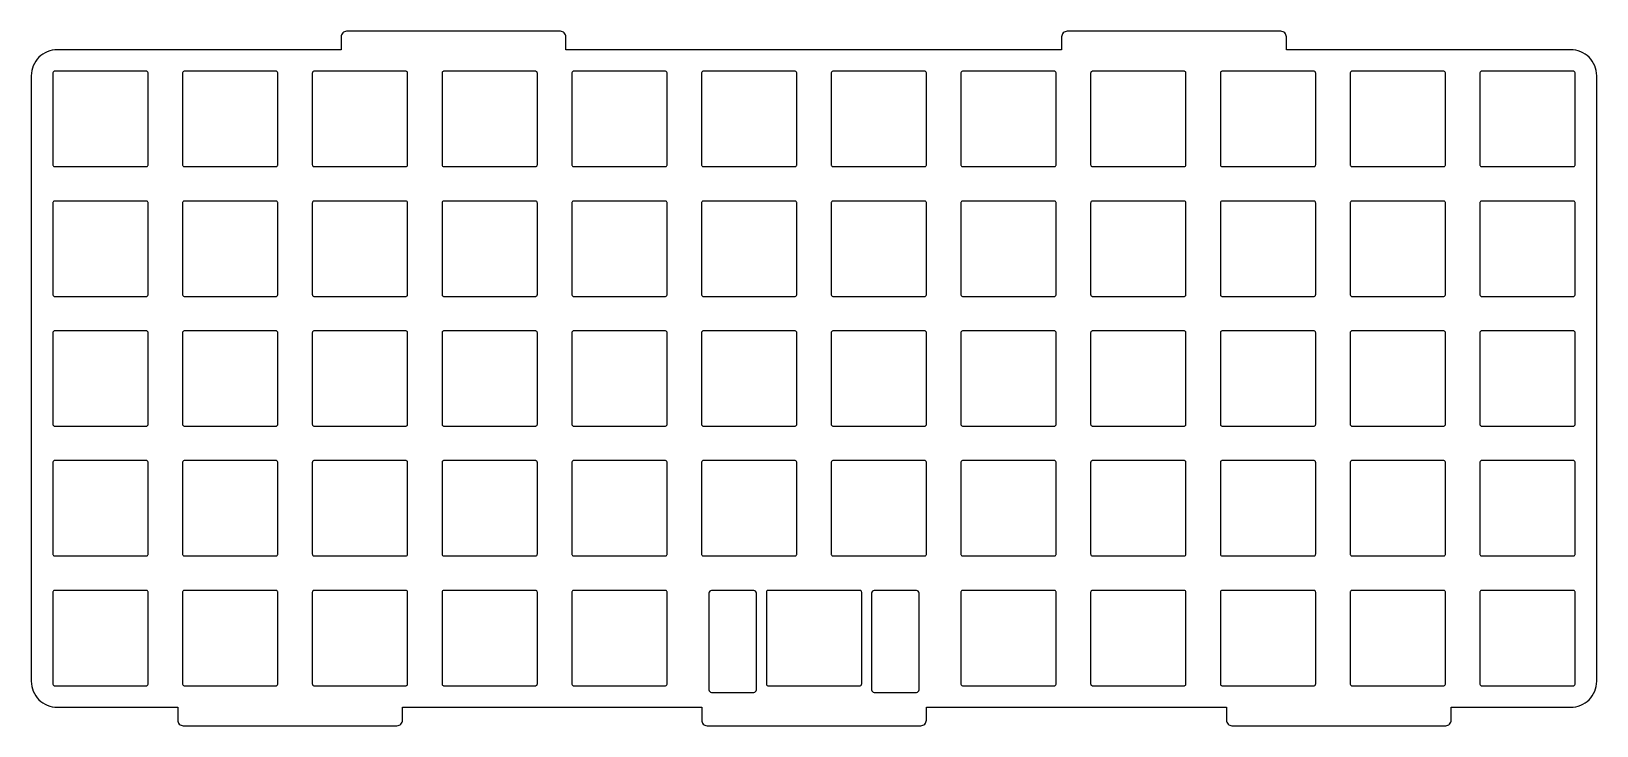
# Model space of a CAD drawing. Header units: millimetres. Extents: x 0 to 230, y -3 to 99.
import ezdxf

# ---------------------------------------------------------------- set-up
doc = ezdxf.new("R2010")
doc.units = ezdxf.units.MM

msp = doc.modelspace()

# ---------------------------------------------------------------- linework, layer by layer
at = {"layer": 'CUTOUTS'}
for p, q in [((3.17, 93.14), (3.16, 93.06)), ((3.16, 93.06), (3.16, 79.66)), ((3.2, 93.21), (3.17, 93.14)), ((3.25, 93.27), (3.2, 93.21)), ((3.31, 93.32), (3.25, 93.27)), ((3.38, 93.35), (3.31, 93.32)), ((3.46, 93.36), (3.38, 93.35)), ((16.86, 93.36), (3.46, 93.36)), ((16.94, 93.35), (16.86, 93.36)), ((17.01, 93.32), (16.94, 93.35)), ((17.07, 93.27), (17.01, 93.32)), ((17.12, 93.21), (17.07, 93.27)), ((17.15, 93.14), (17.12, 93.21)), ((17.16, 93.06), (17.15, 93.14)), ((17.16, 79.66), (17.16, 93.06)), ((22.22, 93.14), (22.21, 93.06)), ((22.21, 93.06), (22.21, 79.66)), ((22.25, 93.21), (22.22, 93.14)), ((22.3, 93.27), (22.25, 93.21)), ((22.36, 93.32), (22.3, 93.27)), ((22.43, 93.35), (22.36, 93.32)), ((22.51, 93.36), (22.43, 93.35)), ((35.91, 93.36), (22.51, 93.36)), ((35.99, 93.35), (35.91, 93.36)), ((36.06, 93.32), (35.99, 93.35)), ((36.12, 93.27), (36.06, 93.32)), ((36.17, 93.21), (36.12, 93.27)), ((36.2, 93.14), (36.17, 93.21)), ((36.21, 93.06), (36.2, 93.14)), ((36.21, 79.66), (36.21, 93.06)), ((41.27, 93.14), (41.26, 93.06)), ((41.26, 93.06), (41.26, 79.66)), ((41.3, 93.21), (41.27, 93.14)), ((41.35, 93.27), (41.3, 93.21)), ((41.41, 93.32), (41.35, 93.27)), ((41.48, 93.35), (41.41, 93.32)), ((41.56, 93.36), (41.48, 93.35)), ((54.96, 93.36), (41.56, 93.36)), ((55.04, 93.35), (54.96, 93.36)), ((55.11, 93.32), (55.04, 93.35)), ((55.17, 93.27), (55.11, 93.32)), ((55.22, 93.21), (55.17, 93.27)), ((55.25, 93.14), (55.22, 93.21)), ((55.26, 93.06), (55.25, 93.14)), ((55.26, 79.66), (55.26, 93.06)), ((60.32, 93.14), (60.31, 93.06)), ((60.31, 93.06), (60.31, 79.66)), ((60.35, 93.21), (60.32, 93.14)), ((60.4, 93.27), (60.35, 93.21)), ((60.46, 93.32), (60.4, 93.27)), ((60.53, 93.35), (60.46, 93.32)), ((60.61, 93.36), (60.53, 93.35)), ((74.01, 93.36), (60.61, 93.36)), ((74.09, 93.35), (74.01, 93.36)), ((74.16, 93.32), (74.09, 93.35)), ((74.22, 93.27), (74.16, 93.32)), ((74.27, 93.21), (74.22, 93.27)), ((74.3, 93.14), (74.27, 93.21)), ((74.31, 93.06), (74.3, 93.14)), ((74.31, 79.66), (74.31, 93.06)), ((79.37, 93.14), (79.36, 93.06)), ((79.36, 93.06), (79.36, 79.66)), ((79.4, 93.21), (79.37, 93.14)), ((79.45, 93.27), (79.4, 93.21)), ((79.51, 93.32), (79.45, 93.27)), ((79.58, 93.35), (79.51, 93.32)), ((79.66, 93.36), (79.58, 93.35)), ((93.06, 93.36), (79.66, 93.36)), ((93.14, 93.35), (93.06, 93.36)), ((93.21, 93.32), (93.14, 93.35)), ((93.27, 93.27), (93.21, 93.32)), ((93.32, 93.21), (93.27, 93.27)), ((93.35, 93.14), (93.32, 93.21)), ((93.36, 93.06), (93.35, 93.14)), ((93.36, 79.66), (93.36, 93.06)), ((98.42, 93.14), (98.41, 93.06)), ((98.41, 93.06), (98.41, 79.66)), ((98.45, 93.21), (98.42, 93.14)), ((98.5, 93.27), (98.45, 93.21)), ((98.56, 93.32), (98.5, 93.27)), ((98.63, 93.35), (98.56, 93.32)), ((98.71, 93.36), (98.63, 93.35)), ((112.11, 93.36), (98.71, 93.36)), ((112.19, 93.35), (112.11, 93.36)), ((112.26, 93.32), (112.19, 93.35)), ((112.32, 93.27), (112.26, 93.32)), ((112.37, 93.21), (112.32, 93.27)), ((112.4, 93.14), (112.37, 93.21)), ((112.41, 93.06), (112.4, 93.14)), ((112.41, 79.66), (112.41, 93.06)), ((117.47, 93.14), (117.46, 93.06)), ((117.46, 93.06), (117.46, 79.66)), ((117.5, 93.21), (117.47, 93.14)), ((117.55, 93.27), (117.5, 93.21)), ((117.61, 93.32), (117.55, 93.27)), ((117.68, 93.35), (117.61, 93.32)), ((117.76, 93.36), (117.68, 93.35)), ((131.16, 93.36), (117.76, 93.36)), ((131.24, 93.35), (131.16, 93.36)), ((131.31, 93.32), (131.24, 93.35)), ((131.37, 93.27), (131.31, 93.32)), ((131.42, 93.21), (131.37, 93.27)), ((131.45, 93.14), (131.42, 93.21)), ((131.46, 93.06), (131.45, 93.14)), ((131.46, 79.66), (131.46, 93.06)), ((136.52, 93.14), (136.51, 93.06)), ((136.51, 93.06), (136.51, 79.66)), ((136.55, 93.21), (136.52, 93.14)), ((136.6, 93.27), (136.55, 93.21)), ((136.66, 93.32), (136.6, 93.27)), ((136.73, 93.35), (136.66, 93.32)), ((136.81, 93.36), (136.73, 93.35)), ((150.21, 93.36), (136.81, 93.36)), ((150.29, 93.35), (150.21, 93.36)), ((150.36, 93.32), (150.29, 93.35)), ((150.42, 93.27), (150.36, 93.32)), ((150.47, 93.21), (150.42, 93.27)), ((150.5, 93.14), (150.47, 93.21)), ((150.51, 93.06), (150.5, 93.14)), ((150.51, 79.66), (150.51, 93.06)), ((155.57, 93.14), (155.56, 93.06)), ((155.56, 93.06), (155.56, 79.66)), ((155.6, 93.21), (155.57, 93.14)), ((155.65, 93.27), (155.6, 93.21)), ((155.71, 93.32), (155.65, 93.27)), ((155.78, 93.35), (155.71, 93.32)), ((155.86, 93.36), (155.78, 93.35)), ((169.26, 93.36), (155.86, 93.36)), ((169.34, 93.35), (169.26, 93.36)), ((169.41, 93.32), (169.34, 93.35)), ((169.47, 93.27), (169.41, 93.32)), ((169.52, 93.21), (169.47, 93.27)), ((169.55, 93.14), (169.52, 93.21)), ((169.56, 93.06), (169.55, 93.14)), ((169.56, 79.66), (169.56, 93.06)), ((174.62, 93.14), (174.61, 93.06)), ((174.61, 93.06), (174.61, 79.66)), ((174.65, 93.21), (174.62, 93.14)), ((174.7, 93.27), (174.65, 93.21)), ((174.76, 93.32), (174.7, 93.27)), ((174.83, 93.35), (174.76, 93.32)), ((174.91, 93.36), (174.83, 93.35)), ((188.31, 93.36), (174.91, 93.36)), ((188.39, 93.35), (188.31, 93.36)), ((188.46, 93.32), (188.39, 93.35)), ((188.52, 93.27), (188.46, 93.32)), ((188.57, 93.21), (188.52, 93.27)), ((188.6, 93.14), (188.57, 93.21)), ((188.61, 93.06), (188.6, 93.14)), ((188.61, 79.66), (188.61, 93.06)), ((193.67, 93.14), (193.66, 93.06)), ((193.66, 93.06), (193.66, 79.66)), ((193.7, 93.21), (193.67, 93.14)), ((193.75, 93.27), (193.7, 93.21)), ((193.81, 93.32), (193.75, 93.27)), ((193.88, 93.35), (193.81, 93.32)), ((193.96, 93.36), (193.88, 93.35)), ((207.36, 93.36), (193.96, 93.36)), ((207.44, 93.35), (207.36, 93.36)), ((207.51, 93.32), (207.44, 93.35)), ((207.57, 93.27), (207.51, 93.32)), ((207.62, 93.21), (207.57, 93.27)), ((207.65, 93.14), (207.62, 93.21)), ((207.66, 93.06), (207.65, 93.14)), ((207.66, 79.66), (207.66, 93.06)), ((212.72, 93.14), (212.71, 93.06)), ((212.71, 93.06), (212.71, 79.66)), ((212.75, 93.21), (212.72, 93.14)), ((212.8, 93.27), (212.75, 93.21)), ((212.86, 93.32), (212.8, 93.27)), ((212.93, 93.35), (212.86, 93.32)), ((213.01, 93.36), (212.93, 93.35)), ((226.41, 93.36), (213.01, 93.36)), ((226.49, 93.35), (226.41, 93.36)), ((226.56, 93.32), (226.49, 93.35)), ((226.62, 93.27), (226.56, 93.32)), ((226.67, 93.21), (226.62, 93.27)), ((226.7, 93.14), (226.67, 93.21)), ((226.71, 93.06), (226.7, 93.14)), ((226.71, 79.66), (226.71, 93.06)), ((3.16, 79.66), (3.17, 79.58)), ((3.17, 79.58), (3.2, 79.51)), ((3.2, 79.51), (3.25, 79.45)), ((3.25, 79.45), (3.31, 79.4)), ((3.31, 79.4), (3.38, 79.37)), ((3.38, 79.37), (3.46, 79.36)), ((3.46, 79.36), (16.86, 79.36)), ((16.86, 79.36), (16.94, 79.37)), ((16.94, 79.37), (17.01, 79.4)), ((17.01, 79.4), (17.07, 79.45)), ((17.07, 79.45), (17.12, 79.51)), ((17.12, 79.51), (17.15, 79.58)), ((17.15, 79.58), (17.16, 79.66)), ((22.21, 79.66), (22.22, 79.58)), ((22.22, 79.58), (22.25, 79.51)), ((22.25, 79.51), (22.3, 79.45)), ((22.3, 79.45), (22.36, 79.4)), ((22.36, 79.4), (22.43, 79.37)), ((22.43, 79.37), (22.51, 79.36)), ((22.51, 79.36), (35.91, 79.36)), ((35.91, 79.36), (35.99, 79.37)), ((35.99, 79.37), (36.06, 79.4)), ((36.06, 79.4), (36.12, 79.45)), ((36.12, 79.45), (36.17, 79.51)), ((36.17, 79.51), (36.2, 79.58)), ((36.2, 79.58), (36.21, 79.66)), ((41.26, 79.66), (41.27, 79.58)), ((41.27, 79.58), (41.3, 79.51)), ((41.3, 79.51), (41.35, 79.45)), ((41.35, 79.45), (41.41, 79.4)), ((41.41, 79.4), (41.48, 79.37)), ((41.48, 79.37), (41.56, 79.36)), ((41.56, 79.36), (54.96, 79.36)), ((54.96, 79.36), (55.04, 79.37)), ((55.04, 79.37), (55.11, 79.4)), ((55.11, 79.4), (55.17, 79.45)), ((55.17, 79.45), (55.22, 79.51)), ((55.22, 79.51), (55.25, 79.58)), ((55.25, 79.58), (55.26, 79.66)), ((60.31, 79.66), (60.32, 79.58)), ((60.32, 79.58), (60.35, 79.51)), ((60.35, 79.51), (60.4, 79.45)), ((60.4, 79.45), (60.46, 79.4)), ((60.46, 79.4), (60.53, 79.37)), ((60.53, 79.37), (60.61, 79.36)), ((60.61, 79.36), (74.01, 79.36)), ((74.01, 79.36), (74.09, 79.37)), ((74.09, 79.37), (74.16, 79.4)), ((74.16, 79.4), (74.22, 79.45)), ((74.22, 79.45), (74.27, 79.51)), ((74.27, 79.51), (74.3, 79.58)), ((74.3, 79.58), (74.31, 79.66)), ((79.36, 79.66), (79.37, 79.58)), ((79.37, 79.58), (79.4, 79.51)), ((79.4, 79.51), (79.45, 79.45)), ((79.45, 79.45), (79.51, 79.4)), ((79.51, 79.4), (79.58, 79.37)), ((79.58, 79.37), (79.66, 79.36)), ((79.66, 79.36), (93.06, 79.36)), ((93.06, 79.36), (93.14, 79.37)), ((93.14, 79.37), (93.21, 79.4)), ((93.21, 79.4), (93.27, 79.45)), ((93.27, 79.45), (93.32, 79.51)), ((93.32, 79.51), (93.35, 79.58)), ((93.35, 79.58), (93.36, 79.66)), ((98.41, 79.66), (98.42, 79.58)), ((98.42, 79.58), (98.45, 79.51)), ((98.45, 79.51), (98.5, 79.45)), ((98.5, 79.45), (98.56, 79.4)), ((98.56, 79.4), (98.63, 79.37)), ((98.63, 79.37), (98.71, 79.36)), ((98.71, 79.36), (112.11, 79.36)), ((112.11, 79.36), (112.19, 79.37)), ((112.19, 79.37), (112.26, 79.4)), ((112.26, 79.4), (112.32, 79.45)), ((112.32, 79.45), (112.37, 79.51)), ((112.37, 79.51), (112.4, 79.58)), ((112.4, 79.58), (112.41, 79.66)), ((117.46, 79.66), (117.47, 79.58)), ((117.47, 79.58), (117.5, 79.51)), ((117.5, 79.51), (117.55, 79.45)), ((117.55, 79.45), (117.61, 79.4)), ((117.61, 79.4), (117.68, 79.37)), ((117.68, 79.37), (117.76, 79.36)), ((117.76, 79.36), (131.16, 79.36)), ((131.16, 79.36), (131.24, 79.37)), ((131.24, 79.37), (131.31, 79.4)), ((131.31, 79.4), (131.37, 79.45)), ((131.37, 79.45), (131.42, 79.51)), ((131.42, 79.51), (131.45, 79.58)), ((131.45, 79.58), (131.46, 79.66)), ((136.51, 79.66), (136.52, 79.58)), ((136.52, 79.58), (136.55, 79.51)), ((136.55, 79.51), (136.6, 79.45)), ((136.6, 79.45), (136.66, 79.4)), ((136.66, 79.4), (136.73, 79.37)), ((136.73, 79.37), (136.81, 79.36)), ((136.81, 79.36), (150.21, 79.36)), ((150.21, 79.36), (150.29, 79.37)), ((150.29, 79.37), (150.36, 79.4)), ((150.36, 79.4), (150.42, 79.45)), ((150.42, 79.45), (150.47, 79.51)), ((150.47, 79.51), (150.5, 79.58)), ((150.5, 79.58), (150.51, 79.66)), ((155.56, 79.66), (155.57, 79.58)), ((155.57, 79.58), (155.6, 79.51)), ((155.6, 79.51), (155.65, 79.45)), ((155.65, 79.45), (155.71, 79.4)), ((155.71, 79.4), (155.78, 79.37)), ((155.78, 79.37), (155.86, 79.36)), ((155.86, 79.36), (169.26, 79.36)), ((169.26, 79.36), (169.34, 79.37)), ((169.34, 79.37), (169.41, 79.4)), ((169.41, 79.4), (169.47, 79.45)), ((169.47, 79.45), (169.52, 79.51)), ((169.52, 79.51), (169.55, 79.58)), ((169.55, 79.58), (169.56, 79.66)), ((174.61, 79.66), (174.62, 79.58)), ((174.62, 79.58), (174.65, 79.51)), ((174.65, 79.51), (174.7, 79.45)), ((174.7, 79.45), (174.76, 79.4)), ((174.76, 79.4), (174.83, 79.37)), ((174.83, 79.37), (174.91, 79.36)), ((174.91, 79.36), (188.31, 79.36)), ((188.31, 79.36), (188.39, 79.37)), ((188.39, 79.37), (188.46, 79.4)), ((188.46, 79.4), (188.52, 79.45)), ((188.52, 79.45), (188.57, 79.51)), ((188.57, 79.51), (188.6, 79.58)), ((188.6, 79.58), (188.61, 79.66)), ((193.66, 79.66), (193.67, 79.58)), ((193.67, 79.58), (193.7, 79.51)), ((193.7, 79.51), (193.75, 79.45)), ((193.75, 79.45), (193.81, 79.4)), ((193.81, 79.4), (193.88, 79.37)), ((193.88, 79.37), (193.96, 79.36)), ((193.96, 79.36), (207.36, 79.36)), ((207.36, 79.36), (207.44, 79.37)), ((207.44, 79.37), (207.51, 79.4)), ((207.51, 79.4), (207.57, 79.45)), ((207.57, 79.45), (207.62, 79.51)), ((207.62, 79.51), (207.65, 79.58)), ((207.65, 79.58), (207.66, 79.66)), ((212.71, 79.66), (212.72, 79.58)), ((212.72, 79.58), (212.75, 79.51)), ((212.75, 79.51), (212.8, 79.45)), ((212.8, 79.45), (212.86, 79.4)), ((212.86, 79.4), (212.93, 79.37)), ((212.93, 79.37), (213.01, 79.36)), ((213.01, 79.36), (226.41, 79.36)), ((226.41, 79.36), (226.49, 79.37)), ((226.49, 79.37), (226.56, 79.4)), ((226.56, 79.4), (226.62, 79.45)), ((226.62, 79.45), (226.67, 79.51)), ((226.67, 79.51), (226.7, 79.58)), ((226.7, 79.58), (226.71, 79.66)), ((3.17, 74.09), (3.16, 74.01)), ((3.16, 74.01), (3.16, 60.61)), ((3.2, 74.16), (3.17, 74.09)), ((3.25, 74.22), (3.2, 74.16)), ((3.31, 74.27), (3.25, 74.22)), ((3.38, 74.3), (3.31, 74.27)), ((3.46, 74.31), (3.38, 74.3)), ((16.86, 74.31), (3.46, 74.31)), ((16.94, 74.3), (16.86, 74.31)), ((17.01, 74.27), (16.94, 74.3)), ((17.07, 74.22), (17.01, 74.27)), ((17.12, 74.16), (17.07, 74.22)), ((17.15, 74.09), (17.12, 74.16)), ((17.16, 74.01), (17.15, 74.09)), ((17.16, 60.61), (17.16, 74.01)), ((22.22, 74.09), (22.21, 74.01)), ((22.21, 74.01), (22.21, 60.61)), ((22.25, 74.16), (22.22, 74.09)), ((22.3, 74.22), (22.25, 74.16)), ((22.36, 74.27), (22.3, 74.22)), ((22.43, 74.3), (22.36, 74.27)), ((22.51, 74.31), (22.43, 74.3)), ((35.91, 74.31), (22.51, 74.31)), ((35.99, 74.3), (35.91, 74.31)), ((36.06, 74.27), (35.99, 74.3)), ((36.12, 74.22), (36.06, 74.27)), ((36.17, 74.16), (36.12, 74.22)), ((36.2, 74.09), (36.17, 74.16)), ((36.21, 74.01), (36.2, 74.09)), ((36.21, 60.61), (36.21, 74.01)), ((41.27, 74.09), (41.26, 74.01)), ((41.26, 74.01), (41.26, 60.61)), ((41.3, 74.16), (41.27, 74.09)), ((41.35, 74.22), (41.3, 74.16)), ((41.41, 74.27), (41.35, 74.22)), ((41.48, 74.3), (41.41, 74.27)), ((41.56, 74.31), (41.48, 74.3)), ((54.96, 74.31), (41.56, 74.31)), ((55.04, 74.3), (54.96, 74.31)), ((55.11, 74.27), (55.04, 74.3)), ((55.17, 74.22), (55.11, 74.27)), ((55.22, 74.16), (55.17, 74.22)), ((55.25, 74.09), (55.22, 74.16)), ((55.26, 74.01), (55.25, 74.09)), ((55.26, 60.61), (55.26, 74.01)), ((60.32, 74.09), (60.31, 74.01)), ((60.31, 74.01), (60.31, 60.61)), ((60.35, 74.16), (60.32, 74.09)), ((60.4, 74.22), (60.35, 74.16)), ((60.46, 74.27), (60.4, 74.22)), ((60.53, 74.3), (60.46, 74.27)), ((60.61, 74.31), (60.53, 74.3)), ((74.01, 74.31), (60.61, 74.31)), ((74.09, 74.3), (74.01, 74.31)), ((74.16, 74.27), (74.09, 74.3)), ((74.22, 74.22), (74.16, 74.27)), ((74.27, 74.16), (74.22, 74.22)), ((74.3, 74.09), (74.27, 74.16)), ((74.31, 74.01), (74.3, 74.09)), ((74.31, 60.61), (74.31, 74.01)), ((79.37, 74.09), (79.36, 74.01)), ((79.36, 74.01), (79.36, 60.61)), ((79.4, 74.16), (79.37, 74.09)), ((79.45, 74.22), (79.4, 74.16)), ((79.51, 74.27), (79.45, 74.22)), ((79.58, 74.3), (79.51, 74.27)), ((79.66, 74.31), (79.58, 74.3)), ((93.06, 74.31), (79.66, 74.31)), ((93.14, 74.3), (93.06, 74.31)), ((93.21, 74.27), (93.14, 74.3)), ((93.27, 74.22), (93.21, 74.27)), ((93.32, 74.16), (93.27, 74.22)), ((93.35, 74.09), (93.32, 74.16)), ((93.36, 74.01), (93.35, 74.09)), ((93.36, 60.61), (93.36, 74.01)), ((98.42, 74.09), (98.41, 74.01)), ((98.41, 74.01), (98.41, 60.61)), ((98.45, 74.16), (98.42, 74.09)), ((98.5, 74.22), (98.45, 74.16)), ((98.56, 74.27), (98.5, 74.22)), ((98.63, 74.3), (98.56, 74.27)), ((98.71, 74.31), (98.63, 74.3)), ((112.11, 74.31), (98.71, 74.31)), ((112.19, 74.3), (112.11, 74.31)), ((112.26, 74.27), (112.19, 74.3)), ((112.32, 74.22), (112.26, 74.27)), ((112.37, 74.16), (112.32, 74.22)), ((112.4, 74.09), (112.37, 74.16)), ((112.41, 74.01), (112.4, 74.09)), ((112.41, 60.61), (112.41, 74.01)), ((117.47, 74.09), (117.46, 74.01)), ((117.46, 74.01), (117.46, 60.61)), ((117.5, 74.16), (117.47, 74.09)), ((117.55, 74.22), (117.5, 74.16)), ((117.61, 74.27), (117.55, 74.22)), ((117.68, 74.3), (117.61, 74.27)), ((117.76, 74.31), (117.68, 74.3)), ((131.16, 74.31), (117.76, 74.31)), ((131.24, 74.3), (131.16, 74.31)), ((131.31, 74.27), (131.24, 74.3)), ((131.37, 74.22), (131.31, 74.27)), ((131.42, 74.16), (131.37, 74.22)), ((131.45, 74.09), (131.42, 74.16)), ((131.46, 74.01), (131.45, 74.09)), ((131.46, 60.61), (131.46, 74.01)), ((136.52, 74.09), (136.51, 74.01)), ((136.51, 74.01), (136.51, 60.61)), ((136.55, 74.16), (136.52, 74.09)), ((136.6, 74.22), (136.55, 74.16)), ((136.66, 74.27), (136.6, 74.22)), ((136.73, 74.3), (136.66, 74.27)), ((136.81, 74.31), (136.73, 74.3)), ((150.21, 74.31), (136.81, 74.31)), ((150.29, 74.3), (150.21, 74.31)), ((150.36, 74.27), (150.29, 74.3)), ((150.42, 74.22), (150.36, 74.27)), ((150.47, 74.16), (150.42, 74.22)), ((150.5, 74.09), (150.47, 74.16)), ((150.51, 74.01), (150.5, 74.09)), ((150.51, 60.61), (150.51, 74.01)), ((155.57, 74.09), (155.56, 74.01)), ((155.56, 74.01), (155.56, 60.61)), ((155.6, 74.16), (155.57, 74.09)), ((155.65, 74.22), (155.6, 74.16)), ((155.71, 74.27), (155.65, 74.22)), ((155.78, 74.3), (155.71, 74.27)), ((155.86, 74.31), (155.78, 74.3)), ((169.26, 74.31), (155.86, 74.31)), ((169.34, 74.3), (169.26, 74.31)), ((169.41, 74.27), (169.34, 74.3)), ((169.47, 74.22), (169.41, 74.27)), ((169.52, 74.16), (169.47, 74.22)), ((169.55, 74.09), (169.52, 74.16)), ((169.56, 74.01), (169.55, 74.09)), ((169.56, 60.61), (169.56, 74.01)), ((174.62, 74.09), (174.61, 74.01)), ((174.61, 74.01), (174.61, 60.61)), ((174.65, 74.16), (174.62, 74.09)), ((174.7, 74.22), (174.65, 74.16)), ((174.76, 74.27), (174.7, 74.22)), ((174.83, 74.3), (174.76, 74.27)), ((174.91, 74.31), (174.83, 74.3)), ((188.31, 74.31), (174.91, 74.31)), ((188.39, 74.3), (188.31, 74.31)), ((188.46, 74.27), (188.39, 74.3)), ((188.52, 74.22), (188.46, 74.27)), ((188.57, 74.16), (188.52, 74.22)), ((188.6, 74.09), (188.57, 74.16)), ((188.61, 74.01), (188.6, 74.09)), ((188.61, 60.61), (188.61, 74.01)), ((193.67, 74.09), (193.66, 74.01)), ((193.66, 74.01), (193.66, 60.61)), ((193.7, 74.16), (193.67, 74.09)), ((193.75, 74.22), (193.7, 74.16)), ((193.81, 74.27), (193.75, 74.22)), ((193.88, 74.3), (193.81, 74.27)), ((193.96, 74.31), (193.88, 74.3)), ((207.36, 74.31), (193.96, 74.31)), ((207.44, 74.3), (207.36, 74.31)), ((207.51, 74.27), (207.44, 74.3)), ((207.57, 74.22), (207.51, 74.27)), ((207.62, 74.16), (207.57, 74.22)), ((207.65, 74.09), (207.62, 74.16)), ((207.66, 74.01), (207.65, 74.09)), ((207.66, 60.61), (207.66, 74.01)), ((212.72, 74.09), (212.71, 74.01)), ((212.71, 74.01), (212.71, 60.61)), ((212.75, 74.16), (212.72, 74.09)), ((212.8, 74.22), (212.75, 74.16)), ((212.86, 74.27), (212.8, 74.22)), ((212.93, 74.3), (212.86, 74.27)), ((213.01, 74.31), (212.93, 74.3)), ((226.41, 74.31), (213.01, 74.31)), ((226.49, 74.3), (226.41, 74.31)), ((226.56, 74.27), (226.49, 74.3)), ((226.62, 74.22), (226.56, 74.27)), ((226.67, 74.16), (226.62, 74.22)), ((226.7, 74.09), (226.67, 74.16)), ((226.71, 74.01), (226.7, 74.09)), ((226.71, 60.61), (226.71, 74.01)), ((3.16, 60.61), (3.17, 60.53)), ((3.17, 60.53), (3.2, 60.46)), ((3.2, 60.46), (3.25, 60.4)), ((3.25, 60.4), (3.31, 60.35)), ((3.31, 60.35), (3.38, 60.32)), ((3.38, 60.32), (3.46, 60.31)), ((3.46, 60.31), (16.86, 60.31)), ((16.86, 60.31), (16.94, 60.32)), ((16.94, 60.32), (17.01, 60.35)), ((17.01, 60.35), (17.07, 60.4)), ((17.07, 60.4), (17.12, 60.46)), ((17.12, 60.46), (17.15, 60.53)), ((17.15, 60.53), (17.16, 60.61)), ((22.21, 60.61), (22.22, 60.53)), ((22.22, 60.53), (22.25, 60.46)), ((22.25, 60.46), (22.3, 60.4)), ((22.3, 60.4), (22.36, 60.35)), ((22.36, 60.35), (22.43, 60.32)), ((22.43, 60.32), (22.51, 60.31)), ((22.51, 60.31), (35.91, 60.31)), ((35.91, 60.31), (35.99, 60.32)), ((35.99, 60.32), (36.06, 60.35)), ((36.06, 60.35), (36.12, 60.4)), ((36.12, 60.4), (36.17, 60.46)), ((36.17, 60.46), (36.2, 60.53)), ((36.2, 60.53), (36.21, 60.61)), ((41.26, 60.61), (41.27, 60.53)), ((41.27, 60.53), (41.3, 60.46)), ((41.3, 60.46), (41.35, 60.4)), ((41.35, 60.4), (41.41, 60.35)), ((41.41, 60.35), (41.48, 60.32)), ((41.48, 60.32), (41.56, 60.31)), ((41.56, 60.31), (54.96, 60.31)), ((54.96, 60.31), (55.04, 60.32)), ((55.04, 60.32), (55.11, 60.35)), ((55.11, 60.35), (55.17, 60.4)), ((55.17, 60.4), (55.22, 60.46)), ((55.22, 60.46), (55.25, 60.53)), ((55.25, 60.53), (55.26, 60.61)), ((60.31, 60.61), (60.32, 60.53)), ((60.32, 60.53), (60.35, 60.46)), ((60.35, 60.46), (60.4, 60.4)), ((60.4, 60.4), (60.46, 60.35)), ((60.46, 60.35), (60.53, 60.32)), ((60.53, 60.32), (60.61, 60.31)), ((60.61, 60.31), (74.01, 60.31)), ((74.01, 60.31), (74.09, 60.32)), ((74.09, 60.32), (74.16, 60.35)), ((74.16, 60.35), (74.22, 60.4)), ((74.22, 60.4), (74.27, 60.46)), ((74.27, 60.46), (74.3, 60.53)), ((74.3, 60.53), (74.31, 60.61)), ((79.36, 60.61), (79.37, 60.53)), ((79.37, 60.53), (79.4, 60.46)), ((79.4, 60.46), (79.45, 60.4)), ((79.45, 60.4), (79.51, 60.35)), ((79.51, 60.35), (79.58, 60.32)), ((79.58, 60.32), (79.66, 60.31)), ((79.66, 60.31), (93.06, 60.31)), ((93.06, 60.31), (93.14, 60.32)), ((93.14, 60.32), (93.21, 60.35)), ((93.21, 60.35), (93.27, 60.4)), ((93.27, 60.4), (93.32, 60.46)), ((93.32, 60.46), (93.35, 60.53)), ((93.35, 60.53), (93.36, 60.61)), ((98.41, 60.61), (98.42, 60.53)), ((98.42, 60.53), (98.45, 60.46)), ((98.45, 60.46), (98.5, 60.4)), ((98.5, 60.4), (98.56, 60.35)), ((98.56, 60.35), (98.63, 60.32)), ((98.63, 60.32), (98.71, 60.31)), ((98.71, 60.31), (112.11, 60.31)), ((112.11, 60.31), (112.19, 60.32)), ((112.19, 60.32), (112.26, 60.35)), ((112.26, 60.35), (112.32, 60.4)), ((112.32, 60.4), (112.37, 60.46)), ((112.37, 60.46), (112.4, 60.53)), ((112.4, 60.53), (112.41, 60.61)), ((117.46, 60.61), (117.47, 60.53)), ((117.47, 60.53), (117.5, 60.46)), ((117.5, 60.46), (117.55, 60.4)), ((117.55, 60.4), (117.61, 60.35)), ((117.61, 60.35), (117.68, 60.32)), ((117.68, 60.32), (117.76, 60.31)), ((117.76, 60.31), (131.16, 60.31)), ((131.16, 60.31), (131.24, 60.32)), ((131.24, 60.32), (131.31, 60.35)), ((131.31, 60.35), (131.37, 60.4)), ((131.37, 60.4), (131.42, 60.46)), ((131.42, 60.46), (131.45, 60.53)), ((131.45, 60.53), (131.46, 60.61)), ((136.51, 60.61), (136.52, 60.53)), ((136.52, 60.53), (136.55, 60.46)), ((136.55, 60.46), (136.6, 60.4)), ((136.6, 60.4), (136.66, 60.35)), ((136.66, 60.35), (136.73, 60.32)), ((136.73, 60.32), (136.81, 60.31)), ((136.81, 60.31), (150.21, 60.31)), ((150.21, 60.31), (150.29, 60.32)), ((150.29, 60.32), (150.36, 60.35)), ((150.36, 60.35), (150.42, 60.4)), ((150.42, 60.4), (150.47, 60.46)), ((150.47, 60.46), (150.5, 60.53)), ((150.5, 60.53), (150.51, 60.61)), ((155.56, 60.61), (155.57, 60.53)), ((155.57, 60.53), (155.6, 60.46)), ((155.6, 60.46), (155.65, 60.4)), ((155.65, 60.4), (155.71, 60.35)), ((155.71, 60.35), (155.78, 60.32)), ((155.78, 60.32), (155.86, 60.31)), ((155.86, 60.31), (169.26, 60.31)), ((169.26, 60.31), (169.34, 60.32)), ((169.34, 60.32), (169.41, 60.35)), ((169.41, 60.35), (169.47, 60.4)), ((169.47, 60.4), (169.52, 60.46)), ((169.52, 60.46), (169.55, 60.53)), ((169.55, 60.53), (169.56, 60.61)), ((174.61, 60.61), (174.62, 60.53)), ((174.62, 60.53), (174.65, 60.46)), ((174.65, 60.46), (174.7, 60.4)), ((174.7, 60.4), (174.76, 60.35)), ((174.76, 60.35), (174.83, 60.32)), ((174.83, 60.32), (174.91, 60.31)), ((174.91, 60.31), (188.31, 60.31)), ((188.31, 60.31), (188.39, 60.32)), ((188.39, 60.32), (188.46, 60.35)), ((188.46, 60.35), (188.52, 60.4)), ((188.52, 60.4), (188.57, 60.46)), ((188.57, 60.46), (188.6, 60.53)), ((188.6, 60.53), (188.61, 60.61)), ((193.66, 60.61), (193.67, 60.53)), ((193.67, 60.53), (193.7, 60.46)), ((193.7, 60.46), (193.75, 60.4)), ((193.75, 60.4), (193.81, 60.35)), ((193.81, 60.35), (193.88, 60.32)), ((193.88, 60.32), (193.96, 60.31)), ((193.96, 60.31), (207.36, 60.31)), ((207.36, 60.31), (207.44, 60.32)), ((207.44, 60.32), (207.51, 60.35)), ((207.51, 60.35), (207.57, 60.4)), ((207.57, 60.4), (207.62, 60.46)), ((207.62, 60.46), (207.65, 60.53)), ((207.65, 60.53), (207.66, 60.61)), ((212.71, 60.61), (212.72, 60.53)), ((212.72, 60.53), (212.75, 60.46)), ((212.75, 60.46), (212.8, 60.4)), ((212.8, 60.4), (212.86, 60.35)), ((212.86, 60.35), (212.93, 60.32)), ((212.93, 60.32), (213.01, 60.31)), ((213.01, 60.31), (226.41, 60.31)), ((226.41, 60.31), (226.49, 60.32)), ((226.49, 60.32), (226.56, 60.35)), ((226.56, 60.35), (226.62, 60.4)), ((226.62, 60.4), (226.67, 60.46)), ((226.67, 60.46), (226.7, 60.53)), ((226.7, 60.53), (226.71, 60.61)), ((3.25, 55.17), (3.2, 55.11)), ((3.31, 55.22), (3.25, 55.17)), ((3.38, 55.25), (3.31, 55.22)), ((3.46, 55.26), (3.38, 55.25)), ((16.86, 55.26), (3.46, 55.26)), ((16.94, 55.25), (16.86, 55.26)), ((17.01, 55.22), (16.94, 55.25)), ((17.07, 55.17), (17.01, 55.22)), ((17.12, 55.11), (17.07, 55.17)), ((22.3, 55.17), (22.25, 55.11)), ((22.36, 55.22), (22.3, 55.17)), ((22.43, 55.25), (22.36, 55.22)), ((22.51, 55.26), (22.43, 55.25)), ((35.91, 55.26), (22.51, 55.26)), ((35.99, 55.25), (35.91, 55.26)), ((36.06, 55.22), (35.99, 55.25)), ((36.12, 55.17), (36.06, 55.22)), ((36.17, 55.11), (36.12, 55.17)), ((41.35, 55.17), (41.3, 55.11)), ((41.41, 55.22), (41.35, 55.17)), ((41.48, 55.25), (41.41, 55.22)), ((41.56, 55.26), (41.48, 55.25)), ((54.96, 55.26), (41.56, 55.26)), ((55.04, 55.25), (54.96, 55.26)), ((55.11, 55.22), (55.04, 55.25)), ((55.17, 55.17), (55.11, 55.22)), ((55.22, 55.11), (55.17, 55.17)), ((60.4, 55.17), (60.35, 55.11)), ((60.46, 55.22), (60.4, 55.17)), ((60.53, 55.25), (60.46, 55.22)), ((60.61, 55.26), (60.53, 55.25)), ((74.01, 55.26), (60.61, 55.26)), ((74.09, 55.25), (74.01, 55.26)), ((74.16, 55.22), (74.09, 55.25)), ((74.22, 55.17), (74.16, 55.22)), ((74.27, 55.11), (74.22, 55.17)), ((79.45, 55.17), (79.4, 55.11)), ((79.51, 55.22), (79.45, 55.17)), ((79.58, 55.25), (79.51, 55.22)), ((79.66, 55.26), (79.58, 55.25)), ((93.06, 55.26), (79.66, 55.26)), ((93.14, 55.25), (93.06, 55.26)), ((93.21, 55.22), (93.14, 55.25)), ((93.27, 55.17), (93.21, 55.22)), ((93.32, 55.11), (93.27, 55.17)), ((98.5, 55.17), (98.45, 55.11)), ((98.56, 55.22), (98.5, 55.17)), ((98.63, 55.25), (98.56, 55.22)), ((98.71, 55.26), (98.63, 55.25)), ((112.11, 55.26), (98.71, 55.26)), ((112.19, 55.25), (112.11, 55.26)), ((112.26, 55.22), (112.19, 55.25)), ((112.32, 55.17), (112.26, 55.22)), ((112.37, 55.11), (112.32, 55.17)), ((117.55, 55.17), (117.5, 55.11)), ((117.61, 55.22), (117.55, 55.17)), ((117.68, 55.25), (117.61, 55.22)), ((117.76, 55.26), (117.68, 55.25)), ((131.16, 55.26), (117.76, 55.26)), ((131.24, 55.25), (131.16, 55.26)), ((131.31, 55.22), (131.24, 55.25)), ((131.37, 55.17), (131.31, 55.22)), ((131.42, 55.11), (131.37, 55.17)), ((136.6, 55.17), (136.55, 55.11)), ((136.66, 55.22), (136.6, 55.17)), ((136.73, 55.25), (136.66, 55.22)), ((136.81, 55.26), (136.73, 55.25)), ((150.21, 55.26), (136.81, 55.26)), ((150.29, 55.25), (150.21, 55.26)), ((150.36, 55.22), (150.29, 55.25)), ((150.42, 55.17), (150.36, 55.22)), ((150.47, 55.11), (150.42, 55.17)), ((155.65, 55.17), (155.6, 55.11)), ((155.71, 55.22), (155.65, 55.17)), ((155.78, 55.25), (155.71, 55.22)), ((155.86, 55.26), (155.78, 55.25)), ((169.26, 55.26), (155.86, 55.26)), ((169.34, 55.25), (169.26, 55.26)), ((169.41, 55.22), (169.34, 55.25)), ((169.47, 55.17), (169.41, 55.22)), ((169.52, 55.11), (169.47, 55.17)), ((174.7, 55.17), (174.65, 55.11)), ((174.76, 55.22), (174.7, 55.17)), ((174.83, 55.25), (174.76, 55.22)), ((174.91, 55.26), (174.83, 55.25)), ((188.31, 55.26), (174.91, 55.26)), ((188.39, 55.25), (188.31, 55.26)), ((188.46, 55.22), (188.39, 55.25)), ((188.52, 55.17), (188.46, 55.22)), ((188.57, 55.11), (188.52, 55.17)), ((193.75, 55.17), (193.7, 55.11)), ((193.81, 55.22), (193.75, 55.17)), ((193.88, 55.25), (193.81, 55.22)), ((193.96, 55.26), (193.88, 55.25)), ((207.36, 55.26), (193.96, 55.26)), ((207.44, 55.25), (207.36, 55.26)), ((207.51, 55.22), (207.44, 55.25)), ((207.57, 55.17), (207.51, 55.22)), ((207.62, 55.11), (207.57, 55.17)), ((212.8, 55.17), (212.75, 55.11)), ((212.86, 55.22), (212.8, 55.17)), ((212.93, 55.25), (212.86, 55.22)), ((213.01, 55.26), (212.93, 55.25)), ((226.41, 55.26), (213.01, 55.26)), ((226.49, 55.25), (226.41, 55.26)), ((226.56, 55.22), (226.49, 55.25)), ((226.62, 55.17), (226.56, 55.22)), ((226.67, 55.11), (226.62, 55.17)), ((3.17, 55.04), (3.16, 54.96)), ((3.16, 54.96), (3.16, 41.56)), ((3.2, 55.11), (3.17, 55.04)), ((17.15, 55.04), (17.12, 55.11)), ((17.16, 54.96), (17.15, 55.04)), ((17.16, 41.56), (17.16, 54.96)), ((22.22, 55.04), (22.21, 54.96)), ((22.21, 54.96), (22.21, 41.56)), ((22.25, 55.11), (22.22, 55.04)), ((36.2, 55.04), (36.17, 55.11)), ((36.21, 54.96), (36.2, 55.04)), ((36.21, 41.56), (36.21, 54.96)), ((41.27, 55.04), (41.26, 54.96)), ((41.26, 54.96), (41.26, 41.56)), ((41.3, 55.11), (41.27, 55.04)), ((55.25, 55.04), (55.22, 55.11)), ((55.26, 54.96), (55.25, 55.04)), ((55.26, 41.56), (55.26, 54.96)), ((60.32, 55.04), (60.31, 54.96)), ((60.31, 54.96), (60.31, 41.56)), ((60.35, 55.11), (60.32, 55.04)), ((74.3, 55.04), (74.27, 55.11)), ((74.31, 54.96), (74.3, 55.04)), ((74.31, 41.56), (74.31, 54.96)), ((79.37, 55.04), (79.36, 54.96)), ((79.36, 54.96), (79.36, 41.56)), ((79.4, 55.11), (79.37, 55.04)), ((93.35, 55.04), (93.32, 55.11)), ((93.36, 54.96), (93.35, 55.04)), ((93.36, 41.56), (93.36, 54.96)), ((98.42, 55.04), (98.41, 54.96)), ((98.41, 54.96), (98.41, 41.56)), ((98.45, 55.11), (98.42, 55.04)), ((112.4, 55.04), (112.37, 55.11)), ((112.41, 54.96), (112.4, 55.04)), ((112.41, 41.56), (112.41, 54.96)), ((117.47, 55.04), (117.46, 54.96)), ((117.46, 54.96), (117.46, 41.56)), ((117.5, 55.11), (117.47, 55.04)), ((131.45, 55.04), (131.42, 55.11)), ((131.46, 54.96), (131.45, 55.04)), ((131.46, 41.56), (131.46, 54.96)), ((136.52, 55.04), (136.51, 54.96)), ((136.51, 54.96), (136.51, 41.56)), ((136.55, 55.11), (136.52, 55.04)), ((150.5, 55.04), (150.47, 55.11)), ((150.51, 54.96), (150.5, 55.04)), ((150.51, 41.56), (150.51, 54.96)), ((155.57, 55.04), (155.56, 54.96)), ((155.56, 54.96), (155.56, 41.56)), ((155.6, 55.11), (155.57, 55.04)), ((169.55, 55.04), (169.52, 55.11)), ((169.56, 54.96), (169.55, 55.04)), ((169.56, 41.56), (169.56, 54.96)), ((174.62, 55.04), (174.61, 54.96)), ((174.61, 54.96), (174.61, 41.56)), ((174.65, 55.11), (174.62, 55.04)), ((188.6, 55.04), (188.57, 55.11)), ((188.61, 54.96), (188.6, 55.04)), ((188.61, 41.56), (188.61, 54.96)), ((193.67, 55.04), (193.66, 54.96)), ((193.66, 54.96), (193.66, 41.56)), ((193.7, 55.11), (193.67, 55.04)), ((207.65, 55.04), (207.62, 55.11)), ((207.66, 54.96), (207.65, 55.04)), ((207.66, 41.56), (207.66, 54.96)), ((212.72, 55.04), (212.71, 54.96)), ((212.71, 54.96), (212.71, 41.56)), ((212.75, 55.11), (212.72, 55.04)), ((226.7, 55.04), (226.67, 55.11)), ((226.71, 54.96), (226.7, 55.04)), ((226.71, 41.56), (226.71, 54.96)), ((3.16, 41.56), (3.17, 41.48)), ((3.17, 41.48), (3.2, 41.41)), ((3.2, 41.41), (3.25, 41.35)), ((17.07, 41.35), (17.12, 41.41)), ((17.12, 41.41), (17.15, 41.48)), ((17.15, 41.48), (17.16, 41.56)), ((22.21, 41.56), (22.22, 41.48)), ((22.22, 41.48), (22.25, 41.41)), ((22.25, 41.41), (22.3, 41.35)), ((36.12, 41.35), (36.17, 41.41)), ((36.17, 41.41), (36.2, 41.48)), ((36.2, 41.48), (36.21, 41.56)), ((41.26, 41.56), (41.27, 41.48)), ((41.27, 41.48), (41.3, 41.41)), ((41.3, 41.41), (41.35, 41.35)), ((55.17, 41.35), (55.22, 41.41)), ((55.22, 41.41), (55.25, 41.48)), ((55.25, 41.48), (55.26, 41.56)), ((60.31, 41.56), (60.32, 41.48)), ((60.32, 41.48), (60.35, 41.41)), ((60.35, 41.41), (60.4, 41.35)), ((74.22, 41.35), (74.27, 41.41)), ((74.27, 41.41), (74.3, 41.48)), ((74.3, 41.48), (74.31, 41.56)), ((79.36, 41.56), (79.37, 41.48)), ((79.37, 41.48), (79.4, 41.41)), ((79.4, 41.41), (79.45, 41.35)), ((93.27, 41.35), (93.32, 41.41)), ((93.32, 41.41), (93.35, 41.48)), ((93.35, 41.48), (93.36, 41.56)), ((98.41, 41.56), (98.42, 41.48)), ((98.42, 41.48), (98.45, 41.41)), ((98.45, 41.41), (98.5, 41.35)), ((112.32, 41.35), (112.37, 41.41)), ((112.37, 41.41), (112.4, 41.48)), ((112.4, 41.48), (112.41, 41.56)), ((117.46, 41.56), (117.47, 41.48)), ((117.47, 41.48), (117.5, 41.41)), ((117.5, 41.41), (117.55, 41.35)), ((131.37, 41.35), (131.42, 41.41)), ((131.42, 41.41), (131.45, 41.48)), ((131.45, 41.48), (131.46, 41.56)), ((136.51, 41.56), (136.52, 41.48)), ((136.52, 41.48), (136.55, 41.41)), ((136.55, 41.41), (136.6, 41.35)), ((150.42, 41.35), (150.47, 41.41)), ((150.47, 41.41), (150.5, 41.48)), ((150.5, 41.48), (150.51, 41.56)), ((155.56, 41.56), (155.57, 41.48)), ((155.57, 41.48), (155.6, 41.41)), ((155.6, 41.41), (155.65, 41.35)), ((169.47, 41.35), (169.52, 41.41)), ((169.52, 41.41), (169.55, 41.48)), ((169.55, 41.48), (169.56, 41.56)), ((174.61, 41.56), (174.62, 41.48)), ((174.62, 41.48), (174.65, 41.41)), ((174.65, 41.41), (174.7, 41.35)), ((188.52, 41.35), (188.57, 41.41)), ((188.57, 41.41), (188.6, 41.48)), ((188.6, 41.48), (188.61, 41.56)), ((193.66, 41.56), (193.67, 41.48)), ((193.67, 41.48), (193.7, 41.41)), ((193.7, 41.41), (193.75, 41.35)), ((207.57, 41.35), (207.62, 41.41)), ((207.62, 41.41), (207.65, 41.48)), ((207.65, 41.48), (207.66, 41.56)), ((212.71, 41.56), (212.72, 41.48)), ((212.72, 41.48), (212.75, 41.41)), ((212.75, 41.41), (212.8, 41.35)), ((226.62, 41.35), (226.67, 41.41)), ((226.67, 41.41), (226.7, 41.48)), ((226.7, 41.48), (226.71, 41.56)), ((3.25, 41.35), (3.31, 41.3)), ((3.31, 41.3), (3.38, 41.27)), ((3.38, 41.27), (3.46, 41.26)), ((3.46, 41.26), (16.86, 41.26)), ((16.86, 41.26), (16.94, 41.27)), ((16.94, 41.27), (17.01, 41.3)), ((17.01, 41.3), (17.07, 41.35)), ((22.3, 41.35), (22.36, 41.3)), ((22.36, 41.3), (22.43, 41.27)), ((22.43, 41.27), (22.51, 41.26)), ((22.51, 41.26), (35.91, 41.26)), ((35.91, 41.26), (35.99, 41.27)), ((35.99, 41.27), (36.06, 41.3)), ((36.06, 41.3), (36.12, 41.35)), ((41.35, 41.35), (41.41, 41.3)), ((41.41, 41.3), (41.48, 41.27)), ((41.48, 41.27), (41.56, 41.26)), ((41.56, 41.26), (54.96, 41.26)), ((54.96, 41.26), (55.04, 41.27)), ((55.04, 41.27), (55.11, 41.3)), ((55.11, 41.3), (55.17, 41.35)), ((60.4, 41.35), (60.46, 41.3)), ((60.46, 41.3), (60.53, 41.27)), ((60.53, 41.27), (60.61, 41.26)), ((60.61, 41.26), (74.01, 41.26)), ((74.01, 41.26), (74.09, 41.27)), ((74.09, 41.27), (74.16, 41.3)), ((74.16, 41.3), (74.22, 41.35)), ((79.45, 41.35), (79.51, 41.3)), ((79.51, 41.3), (79.58, 41.27)), ((79.58, 41.27), (79.66, 41.26)), ((79.66, 41.26), (93.06, 41.26)), ((93.06, 41.26), (93.14, 41.27)), ((93.14, 41.27), (93.21, 41.3)), ((93.21, 41.3), (93.27, 41.35)), ((98.5, 41.35), (98.56, 41.3)), ((98.56, 41.3), (98.63, 41.27)), ((98.63, 41.27), (98.71, 41.26)), ((98.71, 41.26), (112.11, 41.26)), ((112.11, 41.26), (112.19, 41.27)), ((112.19, 41.27), (112.26, 41.3)), ((112.26, 41.3), (112.32, 41.35)), ((117.55, 41.35), (117.61, 41.3)), ((117.61, 41.3), (117.68, 41.27)), ((117.68, 41.27), (117.76, 41.26)), ((117.76, 41.26), (131.16, 41.26)), ((131.16, 41.26), (131.24, 41.27)), ((131.24, 41.27), (131.31, 41.3)), ((131.31, 41.3), (131.37, 41.35)), ((136.6, 41.35), (136.66, 41.3)), ((136.66, 41.3), (136.73, 41.27)), ((136.73, 41.27), (136.81, 41.26)), ((136.81, 41.26), (150.21, 41.26)), ((150.21, 41.26), (150.29, 41.27)), ((150.29, 41.27), (150.36, 41.3)), ((150.36, 41.3), (150.42, 41.35)), ((155.65, 41.35), (155.71, 41.3)), ((155.71, 41.3), (155.78, 41.27)), ((155.78, 41.27), (155.86, 41.26)), ((155.86, 41.26), (169.26, 41.26)), ((169.26, 41.26), (169.34, 41.27)), ((169.34, 41.27), (169.41, 41.3)), ((169.41, 41.3), (169.47, 41.35)), ((174.7, 41.35), (174.76, 41.3)), ((174.76, 41.3), (174.83, 41.27)), ((174.83, 41.27), (174.91, 41.26)), ((174.91, 41.26), (188.31, 41.26)), ((188.31, 41.26), (188.39, 41.27)), ((188.39, 41.27), (188.46, 41.3)), ((188.46, 41.3), (188.52, 41.35)), ((193.75, 41.35), (193.81, 41.3)), ((193.81, 41.3), (193.88, 41.27)), ((193.88, 41.27), (193.96, 41.26)), ((193.96, 41.26), (207.36, 41.26)), ((207.36, 41.26), (207.44, 41.27)), ((207.44, 41.27), (207.51, 41.3)), ((207.51, 41.3), (207.57, 41.35)), ((212.8, 41.35), (212.86, 41.3)), ((212.86, 41.3), (212.93, 41.27)), ((212.93, 41.27), (213.01, 41.26)), ((213.01, 41.26), (226.41, 41.26)), ((226.41, 41.26), (226.49, 41.27)), ((226.49, 41.27), (226.56, 41.3)), ((226.56, 41.3), (226.62, 41.35)), ((3.17, 35.99), (3.16, 35.91)), ((3.16, 35.91), (3.16, 22.51)), ((3.2, 36.06), (3.17, 35.99)), ((3.25, 36.12), (3.2, 36.06)), ((3.31, 36.17), (3.25, 36.12)), ((3.38, 36.2), (3.31, 36.17)), ((3.46, 36.21), (3.38, 36.2)), ((16.86, 36.21), (3.46, 36.21)), ((16.94, 36.2), (16.86, 36.21)), ((17.01, 36.17), (16.94, 36.2)), ((17.07, 36.12), (17.01, 36.17)), ((17.12, 36.06), (17.07, 36.12)), ((17.15, 35.99), (17.12, 36.06)), ((17.16, 35.91), (17.15, 35.99)), ((17.16, 22.51), (17.16, 35.91)), ((22.22, 35.99), (22.21, 35.91)), ((22.21, 35.91), (22.21, 22.51)), ((22.25, 36.06), (22.22, 35.99)), ((22.3, 36.12), (22.25, 36.06)), ((22.36, 36.17), (22.3, 36.12)), ((22.43, 36.2), (22.36, 36.17)), ((22.51, 36.21), (22.43, 36.2)), ((35.91, 36.21), (22.51, 36.21)), ((35.99, 36.2), (35.91, 36.21)), ((36.06, 36.17), (35.99, 36.2)), ((36.12, 36.12), (36.06, 36.17)), ((36.17, 36.06), (36.12, 36.12)), ((36.2, 35.99), (36.17, 36.06)), ((36.21, 35.91), (36.2, 35.99)), ((36.21, 22.51), (36.21, 35.91)), ((41.27, 35.99), (41.26, 35.91)), ((41.26, 35.91), (41.26, 22.51)), ((41.3, 36.06), (41.27, 35.99)), ((41.35, 36.12), (41.3, 36.06)), ((41.41, 36.17), (41.35, 36.12)), ((41.48, 36.2), (41.41, 36.17)), ((41.56, 36.21), (41.48, 36.2)), ((54.96, 36.21), (41.56, 36.21)), ((55.04, 36.2), (54.96, 36.21)), ((55.11, 36.17), (55.04, 36.2)), ((55.17, 36.12), (55.11, 36.17)), ((55.22, 36.06), (55.17, 36.12)), ((55.25, 35.99), (55.22, 36.06)), ((55.26, 35.91), (55.25, 35.99)), ((55.26, 22.51), (55.26, 35.91)), ((60.32, 35.99), (60.31, 35.91)), ((60.31, 35.91), (60.31, 22.51)), ((60.35, 36.06), (60.32, 35.99)), ((60.4, 36.12), (60.35, 36.06)), ((60.46, 36.17), (60.4, 36.12)), ((60.53, 36.2), (60.46, 36.17)), ((60.61, 36.21), (60.53, 36.2)), ((74.01, 36.21), (60.61, 36.21)), ((74.09, 36.2), (74.01, 36.21)), ((74.16, 36.17), (74.09, 36.2)), ((74.22, 36.12), (74.16, 36.17)), ((74.27, 36.06), (74.22, 36.12)), ((74.3, 35.99), (74.27, 36.06)), ((74.31, 35.91), (74.3, 35.99)), ((74.31, 22.51), (74.31, 35.91)), ((79.37, 35.99), (79.36, 35.91)), ((79.36, 35.91), (79.36, 22.51)), ((79.4, 36.06), (79.37, 35.99)), ((79.45, 36.12), (79.4, 36.06)), ((79.51, 36.17), (79.45, 36.12)), ((79.58, 36.2), (79.51, 36.17)), ((79.66, 36.21), (79.58, 36.2)), ((93.06, 36.21), (79.66, 36.21)), ((93.14, 36.2), (93.06, 36.21)), ((93.21, 36.17), (93.14, 36.2)), ((93.27, 36.12), (93.21, 36.17)), ((93.32, 36.06), (93.27, 36.12)), ((93.35, 35.99), (93.32, 36.06)), ((93.36, 35.91), (93.35, 35.99)), ((93.36, 22.51), (93.36, 35.91)), ((98.42, 35.99), (98.41, 35.91)), ((98.41, 35.91), (98.41, 22.51)), ((98.45, 36.06), (98.42, 35.99)), ((98.5, 36.12), (98.45, 36.06)), ((98.56, 36.17), (98.5, 36.12)), ((98.63, 36.2), (98.56, 36.17)), ((98.71, 36.21), (98.63, 36.2)), ((112.11, 36.21), (98.71, 36.21)), ((112.19, 36.2), (112.11, 36.21)), ((112.26, 36.17), (112.19, 36.2)), ((112.32, 36.12), (112.26, 36.17)), ((112.37, 36.06), (112.32, 36.12)), ((112.4, 35.99), (112.37, 36.06)), ((112.41, 35.91), (112.4, 35.99)), ((112.41, 22.51), (112.41, 35.91)), ((117.47, 35.99), (117.46, 35.91)), ((117.46, 35.91), (117.46, 22.51)), ((117.5, 36.06), (117.47, 35.99)), ((117.55, 36.12), (117.5, 36.06)), ((117.61, 36.17), (117.55, 36.12)), ((117.68, 36.2), (117.61, 36.17)), ((117.76, 36.21), (117.68, 36.2)), ((131.16, 36.21), (117.76, 36.21)), ((131.24, 36.2), (131.16, 36.21)), ((131.31, 36.17), (131.24, 36.2)), ((131.37, 36.12), (131.31, 36.17)), ((131.42, 36.06), (131.37, 36.12)), ((131.45, 35.99), (131.42, 36.06)), ((131.46, 35.91), (131.45, 35.99)), ((131.46, 22.51), (131.46, 35.91)), ((136.52, 35.99), (136.51, 35.91)), ((136.51, 35.91), (136.51, 22.51)), ((136.55, 36.06), (136.52, 35.99)), ((136.6, 36.12), (136.55, 36.06)), ((136.66, 36.17), (136.6, 36.12)), ((136.73, 36.2), (136.66, 36.17)), ((136.81, 36.21), (136.73, 36.2)), ((150.21, 36.21), (136.81, 36.21)), ((150.29, 36.2), (150.21, 36.21)), ((150.36, 36.17), (150.29, 36.2)), ((150.42, 36.12), (150.36, 36.17)), ((150.47, 36.06), (150.42, 36.12)), ((150.5, 35.99), (150.47, 36.06)), ((150.51, 35.91), (150.5, 35.99)), ((150.51, 22.51), (150.51, 35.91)), ((155.57, 35.99), (155.56, 35.91)), ((155.56, 35.91), (155.56, 22.51)), ((155.6, 36.06), (155.57, 35.99)), ((155.65, 36.12), (155.6, 36.06)), ((155.71, 36.17), (155.65, 36.12)), ((155.78, 36.2), (155.71, 36.17)), ((155.86, 36.21), (155.78, 36.2)), ((169.26, 36.21), (155.86, 36.21)), ((169.34, 36.2), (169.26, 36.21)), ((169.41, 36.17), (169.34, 36.2)), ((169.47, 36.12), (169.41, 36.17)), ((169.52, 36.06), (169.47, 36.12)), ((169.55, 35.99), (169.52, 36.06)), ((169.56, 35.91), (169.55, 35.99)), ((169.56, 22.51), (169.56, 35.91)), ((174.62, 35.99), (174.61, 35.91)), ((174.61, 35.91), (174.61, 22.51)), ((174.65, 36.06), (174.62, 35.99)), ((174.7, 36.12), (174.65, 36.06)), ((174.76, 36.17), (174.7, 36.12)), ((174.83, 36.2), (174.76, 36.17)), ((174.91, 36.21), (174.83, 36.2)), ((188.31, 36.21), (174.91, 36.21)), ((188.39, 36.2), (188.31, 36.21)), ((188.46, 36.17), (188.39, 36.2)), ((188.52, 36.12), (188.46, 36.17)), ((188.57, 36.06), (188.52, 36.12)), ((188.6, 35.99), (188.57, 36.06)), ((188.61, 35.91), (188.6, 35.99)), ((188.61, 22.51), (188.61, 35.91)), ((193.67, 35.99), (193.66, 35.91)), ((193.66, 35.91), (193.66, 22.51)), ((193.7, 36.06), (193.67, 35.99)), ((193.75, 36.12), (193.7, 36.06)), ((193.81, 36.17), (193.75, 36.12)), ((193.88, 36.2), (193.81, 36.17)), ((193.96, 36.21), (193.88, 36.2)), ((207.36, 36.21), (193.96, 36.21)), ((207.44, 36.2), (207.36, 36.21)), ((207.51, 36.17), (207.44, 36.2)), ((207.57, 36.12), (207.51, 36.17)), ((207.62, 36.06), (207.57, 36.12)), ((207.65, 35.99), (207.62, 36.06)), ((207.66, 35.91), (207.65, 35.99)), ((207.66, 22.51), (207.66, 35.91)), ((212.72, 35.99), (212.71, 35.91)), ((212.71, 35.91), (212.71, 22.51)), ((212.75, 36.06), (212.72, 35.99)), ((212.8, 36.12), (212.75, 36.06)), ((212.86, 36.17), (212.8, 36.12)), ((212.93, 36.2), (212.86, 36.17)), ((213.01, 36.21), (212.93, 36.2)), ((226.41, 36.21), (213.01, 36.21)), ((226.49, 36.2), (226.41, 36.21)), ((226.56, 36.17), (226.49, 36.2)), ((226.62, 36.12), (226.56, 36.17)), ((226.67, 36.06), (226.62, 36.12)), ((226.7, 35.99), (226.67, 36.06)), ((226.71, 35.91), (226.7, 35.99)), ((226.71, 22.51), (226.71, 35.91)), ((3.16, 22.51), (3.17, 22.43)), ((3.17, 22.43), (3.2, 22.36)), ((3.2, 22.36), (3.25, 22.3)), ((3.25, 22.3), (3.31, 22.25)), ((3.31, 22.25), (3.38, 22.22)), ((3.38, 22.22), (3.46, 22.21)), ((3.46, 22.21), (16.86, 22.21)), ((16.86, 22.21), (16.94, 22.22)), ((16.94, 22.22), (17.01, 22.25)), ((17.01, 22.25), (17.07, 22.3)), ((17.07, 22.3), (17.12, 22.36)), ((17.12, 22.36), (17.15, 22.43)), ((17.15, 22.43), (17.16, 22.51)), ((22.21, 22.51), (22.22, 22.43)), ((22.22, 22.43), (22.25, 22.36)), ((22.25, 22.36), (22.3, 22.3)), ((22.3, 22.3), (22.36, 22.25)), ((22.36, 22.25), (22.43, 22.22)), ((22.43, 22.22), (22.51, 22.21)), ((22.51, 22.21), (35.91, 22.21)), ((35.91, 22.21), (35.99, 22.22)), ((35.99, 22.22), (36.06, 22.25)), ((36.06, 22.25), (36.12, 22.3)), ((36.12, 22.3), (36.17, 22.36)), ((36.17, 22.36), (36.2, 22.43)), ((36.2, 22.43), (36.21, 22.51)), ((41.26, 22.51), (41.27, 22.43)), ((41.27, 22.43), (41.3, 22.36)), ((41.3, 22.36), (41.35, 22.3)), ((41.35, 22.3), (41.41, 22.25)), ((41.41, 22.25), (41.48, 22.22)), ((41.48, 22.22), (41.56, 22.21)), ((41.56, 22.21), (54.96, 22.21)), ((54.96, 22.21), (55.04, 22.22)), ((55.04, 22.22), (55.11, 22.25)), ((55.11, 22.25), (55.17, 22.3)), ((55.17, 22.3), (55.22, 22.36)), ((55.22, 22.36), (55.25, 22.43)), ((55.25, 22.43), (55.26, 22.51)), ((60.31, 22.51), (60.32, 22.43)), ((60.32, 22.43), (60.35, 22.36)), ((60.35, 22.36), (60.4, 22.3)), ((60.4, 22.3), (60.46, 22.25)), ((60.46, 22.25), (60.53, 22.22)), ((60.53, 22.22), (60.61, 22.21)), ((60.61, 22.21), (74.01, 22.21)), ((74.01, 22.21), (74.09, 22.22)), ((74.09, 22.22), (74.16, 22.25)), ((74.16, 22.25), (74.22, 22.3)), ((74.22, 22.3), (74.27, 22.36)), ((74.27, 22.36), (74.3, 22.43)), ((74.3, 22.43), (74.31, 22.51)), ((79.36, 22.51), (79.37, 22.43)), ((79.37, 22.43), (79.4, 22.36)), ((79.4, 22.36), (79.45, 22.3)), ((79.45, 22.3), (79.51, 22.25)), ((79.51, 22.25), (79.58, 22.22)), ((79.58, 22.22), (79.66, 22.21)), ((79.66, 22.21), (93.06, 22.21)), ((93.06, 22.21), (93.14, 22.22)), ((93.14, 22.22), (93.21, 22.25)), ((93.21, 22.25), (93.27, 22.3)), ((93.27, 22.3), (93.32, 22.36)), ((93.32, 22.36), (93.35, 22.43)), ((93.35, 22.43), (93.36, 22.51)), ((98.41, 22.51), (98.42, 22.43)), ((98.42, 22.43), (98.45, 22.36)), ((98.45, 22.36), (98.5, 22.3)), ((98.5, 22.3), (98.56, 22.25)), ((98.56, 22.25), (98.63, 22.22)), ((98.63, 22.22), (98.71, 22.21)), ((98.71, 22.21), (112.11, 22.21)), ((112.11, 22.21), (112.19, 22.22)), ((112.19, 22.22), (112.26, 22.25)), ((112.26, 22.25), (112.32, 22.3)), ((112.32, 22.3), (112.37, 22.36)), ((112.37, 22.36), (112.4, 22.43)), ((112.4, 22.43), (112.41, 22.51)), ((117.46, 22.51), (117.47, 22.43)), ((117.47, 22.43), (117.5, 22.36)), ((117.5, 22.36), (117.55, 22.3)), ((117.55, 22.3), (117.61, 22.25)), ((117.61, 22.25), (117.68, 22.22)), ((117.68, 22.22), (117.76, 22.21)), ((117.76, 22.21), (131.16, 22.21)), ((131.16, 22.21), (131.24, 22.22)), ((131.24, 22.22), (131.31, 22.25)), ((131.31, 22.25), (131.37, 22.3)), ((131.37, 22.3), (131.42, 22.36)), ((131.42, 22.36), (131.45, 22.43)), ((131.45, 22.43), (131.46, 22.51)), ((136.51, 22.51), (136.52, 22.43)), ((136.52, 22.43), (136.55, 22.36)), ((136.55, 22.36), (136.6, 22.3)), ((136.6, 22.3), (136.66, 22.25)), ((136.66, 22.25), (136.73, 22.22)), ((136.73, 22.22), (136.81, 22.21)), ((136.81, 22.21), (150.21, 22.21)), ((150.21, 22.21), (150.29, 22.22)), ((150.29, 22.22), (150.36, 22.25)), ((150.36, 22.25), (150.42, 22.3)), ((150.42, 22.3), (150.47, 22.36)), ((150.47, 22.36), (150.5, 22.43)), ((150.5, 22.43), (150.51, 22.51)), ((155.56, 22.51), (155.57, 22.43)), ((155.57, 22.43), (155.6, 22.36)), ((155.6, 22.36), (155.65, 22.3)), ((155.65, 22.3), (155.71, 22.25)), ((155.71, 22.25), (155.78, 22.22)), ((155.78, 22.22), (155.86, 22.21)), ((155.86, 22.21), (169.26, 22.21)), ((169.26, 22.21), (169.34, 22.22)), ((169.34, 22.22), (169.41, 22.25)), ((169.41, 22.25), (169.47, 22.3)), ((169.47, 22.3), (169.52, 22.36)), ((169.52, 22.36), (169.55, 22.43)), ((169.55, 22.43), (169.56, 22.51)), ((174.61, 22.51), (174.62, 22.43)), ((174.62, 22.43), (174.65, 22.36)), ((174.65, 22.36), (174.7, 22.3)), ((174.7, 22.3), (174.76, 22.25)), ((174.76, 22.25), (174.83, 22.22)), ((174.83, 22.22), (174.91, 22.21)), ((174.91, 22.21), (188.31, 22.21)), ((188.31, 22.21), (188.39, 22.22)), ((188.39, 22.22), (188.46, 22.25)), ((188.46, 22.25), (188.52, 22.3)), ((188.52, 22.3), (188.57, 22.36)), ((188.57, 22.36), (188.6, 22.43)), ((188.6, 22.43), (188.61, 22.51)), ((193.66, 22.51), (193.67, 22.43)), ((193.67, 22.43), (193.7, 22.36)), ((193.7, 22.36), (193.75, 22.3)), ((193.75, 22.3), (193.81, 22.25)), ((193.81, 22.25), (193.88, 22.22)), ((193.88, 22.22), (193.96, 22.21)), ((193.96, 22.21), (207.36, 22.21)), ((207.36, 22.21), (207.44, 22.22)), ((207.44, 22.22), (207.51, 22.25)), ((207.51, 22.25), (207.57, 22.3)), ((207.57, 22.3), (207.62, 22.36)), ((207.62, 22.36), (207.65, 22.43)), ((207.65, 22.43), (207.66, 22.51)), ((212.71, 22.51), (212.72, 22.43)), ((212.72, 22.43), (212.75, 22.36)), ((212.75, 22.36), (212.8, 22.3)), ((212.8, 22.3), (212.86, 22.25)), ((212.86, 22.25), (212.93, 22.22)), ((212.93, 22.22), (213.01, 22.21)), ((213.01, 22.21), (226.41, 22.21)), ((226.41, 22.21), (226.49, 22.22)), ((226.49, 22.22), (226.56, 22.25)), ((226.56, 22.25), (226.62, 22.3)), ((226.62, 22.3), (226.67, 22.36)), ((226.67, 22.36), (226.7, 22.43)), ((226.7, 22.43), (226.71, 22.51)), ((3.17, 16.94), (3.16, 16.86)), ((3.16, 16.86), (3.16, 3.46)), ((3.2, 17.01), (3.17, 16.94)), ((3.25, 17.07), (3.2, 17.01)), ((3.31, 17.12), (3.25, 17.07)), ((3.38, 17.15), (3.31, 17.12)), ((3.46, 17.16), (3.38, 17.15)), ((16.86, 17.16), (3.46, 17.16)), ((16.94, 17.15), (16.86, 17.16)), ((17.01, 17.12), (16.94, 17.15)), ((17.07, 17.07), (17.01, 17.12)), ((17.12, 17.01), (17.07, 17.07)), ((17.15, 16.94), (17.12, 17.01)), ((17.16, 16.86), (17.15, 16.94)), ((17.16, 3.46), (17.16, 16.86)), ((22.22, 16.94), (22.21, 16.86)), ((22.21, 16.86), (22.21, 3.46)), ((22.25, 17.01), (22.22, 16.94)), ((22.3, 17.07), (22.25, 17.01)), ((22.36, 17.12), (22.3, 17.07)), ((22.43, 17.15), (22.36, 17.12)), ((22.51, 17.16), (22.43, 17.15)), ((35.91, 17.16), (22.51, 17.16)), ((35.99, 17.15), (35.91, 17.16)), ((36.06, 17.12), (35.99, 17.15)), ((36.12, 17.07), (36.06, 17.12)), ((36.17, 17.01), (36.12, 17.07)), ((36.2, 16.94), (36.17, 17.01)), ((36.21, 16.86), (36.2, 16.94)), ((36.21, 3.46), (36.21, 16.86)), ((41.27, 16.94), (41.26, 16.86)), ((41.26, 16.86), (41.26, 3.46)), ((41.3, 17.01), (41.27, 16.94)), ((41.35, 17.07), (41.3, 17.01)), ((41.41, 17.12), (41.35, 17.07)), ((41.48, 17.15), (41.41, 17.12)), ((41.56, 17.16), (41.48, 17.15)), ((54.96, 17.16), (41.56, 17.16)), ((55.04, 17.15), (54.96, 17.16)), ((55.11, 17.12), (55.04, 17.15)), ((55.17, 17.07), (55.11, 17.12)), ((55.22, 17.01), (55.17, 17.07)), ((55.25, 16.94), (55.22, 17.01)), ((55.26, 16.86), (55.25, 16.94)), ((55.26, 3.46), (55.26, 16.86)), ((60.32, 16.94), (60.31, 16.86)), ((60.31, 16.86), (60.31, 3.46)), ((60.35, 17.01), (60.32, 16.94)), ((60.4, 17.07), (60.35, 17.01)), ((60.46, 17.12), (60.4, 17.07)), ((60.53, 17.15), (60.46, 17.12)), ((60.61, 17.16), (60.53, 17.15)), ((74.01, 17.16), (60.61, 17.16)), ((74.09, 17.15), (74.01, 17.16)), ((74.16, 17.12), (74.09, 17.15)), ((74.22, 17.07), (74.16, 17.12)), ((74.27, 17.01), (74.22, 17.07)), ((74.3, 16.94), (74.27, 17.01)), ((74.31, 16.86), (74.3, 16.94)), ((74.31, 3.46), (74.31, 16.86)), ((79.37, 16.94), (79.36, 16.86)), ((79.36, 16.86), (79.36, 3.46)), ((79.4, 17.01), (79.37, 16.94)), ((79.45, 17.07), (79.4, 17.01)), ((79.51, 17.12), (79.45, 17.07)), ((79.58, 17.15), (79.51, 17.12)), ((79.66, 17.16), (79.58, 17.15)), ((93.06, 17.16), (79.66, 17.16)), ((93.14, 17.15), (93.06, 17.16)), ((93.21, 17.12), (93.14, 17.15)), ((93.27, 17.07), (93.21, 17.12)), ((93.32, 17.01), (93.27, 17.07)), ((93.35, 16.94), (93.32, 17.01)), ((93.36, 16.86), (93.35, 16.94)), ((93.36, 3.46), (93.36, 16.86)), ((99.51, 16.79), (99.5, 16.66)), ((99.5, 16.66), (99.5, 2.66)), ((99.56, 16.91), (99.51, 16.79)), ((99.64, 17.02), (99.56, 16.91)), ((99.75, 17.1), (99.64, 17.02)), ((99.87, 17.15), (99.75, 17.1)), ((100, 17.16), (99.87, 17.15)), ((106, 17.16), (100, 17.16)), ((106.12, 17.15), (106, 17.16)), ((106.25, 17.1), (106.12, 17.15)), ((106.35, 17.02), (106.25, 17.1)), ((106.43, 16.91), (106.35, 17.02)), ((106.48, 16.79), (106.43, 16.91)), ((106.5, 16.66), (106.48, 16.79)), ((106.5, 2.66), (106.5, 16.66)), ((107.95, 16.94), (107.94, 16.86)), ((107.94, 16.86), (107.94, 3.46)), ((107.98, 17.01), (107.95, 16.94)), ((108.02, 17.07), (107.98, 17.01)), ((108.08, 17.12), (108.02, 17.07)), ((108.16, 17.15), (108.08, 17.12)), ((108.23, 17.16), (108.16, 17.15)), ((121.64, 17.16), (108.23, 17.16)), ((121.71, 17.15), (121.64, 17.16)), ((121.79, 17.12), (121.71, 17.15)), ((121.85, 17.07), (121.79, 17.12)), ((121.89, 17.01), (121.85, 17.07)), ((121.92, 16.94), (121.89, 17.01)), ((121.94, 16.86), (121.92, 16.94)), ((121.94, 3.46), (121.94, 16.86)), ((123.39, 16.79), (123.38, 16.66)), ((123.38, 16.66), (123.38, 2.66)), ((123.44, 16.91), (123.39, 16.79)), ((123.52, 17.02), (123.44, 16.91)), ((123.62, 17.1), (123.52, 17.02)), ((123.75, 17.15), (123.62, 17.1)), ((123.88, 17.16), (123.75, 17.15)), ((129.88, 17.16), (123.88, 17.16)), ((130, 17.15), (129.88, 17.16)), ((130.12, 17.1), (130, 17.15)), ((130.23, 17.02), (130.12, 17.1)), ((130.31, 16.91), (130.23, 17.02)), ((130.36, 16.79), (130.31, 16.91)), ((130.38, 16.66), (130.36, 16.79)), ((130.38, 2.66), (130.38, 16.66)), ((136.52, 16.94), (136.51, 16.86)), ((136.51, 16.86), (136.51, 3.46)), ((136.55, 17.01), (136.52, 16.94)), ((136.6, 17.07), (136.55, 17.01)), ((136.66, 17.12), (136.6, 17.07)), ((136.73, 17.15), (136.66, 17.12)), ((136.81, 17.16), (136.73, 17.15)), ((150.21, 17.16), (136.81, 17.16)), ((150.29, 17.15), (150.21, 17.16)), ((150.36, 17.12), (150.29, 17.15)), ((150.42, 17.07), (150.36, 17.12)), ((150.47, 17.01), (150.42, 17.07)), ((150.5, 16.94), (150.47, 17.01)), ((150.51, 16.86), (150.5, 16.94)), ((150.51, 3.46), (150.51, 16.86)), ((155.57, 16.94), (155.56, 16.86)), ((155.56, 16.86), (155.56, 3.46)), ((155.6, 17.01), (155.57, 16.94)), ((155.65, 17.07), (155.6, 17.01)), ((155.71, 17.12), (155.65, 17.07)), ((155.78, 17.15), (155.71, 17.12)), ((155.86, 17.16), (155.78, 17.15)), ((169.26, 17.16), (155.86, 17.16)), ((169.34, 17.15), (169.26, 17.16)), ((169.41, 17.12), (169.34, 17.15)), ((169.47, 17.07), (169.41, 17.12)), ((169.52, 17.01), (169.47, 17.07)), ((169.55, 16.94), (169.52, 17.01)), ((169.56, 16.86), (169.55, 16.94)), ((169.56, 3.46), (169.56, 16.86)), ((174.62, 16.94), (174.61, 16.86)), ((174.61, 16.86), (174.61, 3.46)), ((174.65, 17.01), (174.62, 16.94)), ((174.7, 17.07), (174.65, 17.01)), ((174.76, 17.12), (174.7, 17.07)), ((174.83, 17.15), (174.76, 17.12)), ((174.91, 17.16), (174.83, 17.15)), ((188.31, 17.16), (174.91, 17.16)), ((188.39, 17.15), (188.31, 17.16)), ((188.46, 17.12), (188.39, 17.15)), ((188.52, 17.07), (188.46, 17.12)), ((188.57, 17.01), (188.52, 17.07)), ((188.6, 16.94), (188.57, 17.01)), ((188.61, 16.86), (188.6, 16.94)), ((188.61, 3.46), (188.61, 16.86)), ((193.67, 16.94), (193.66, 16.86)), ((193.66, 16.86), (193.66, 3.46)), ((193.7, 17.01), (193.67, 16.94)), ((193.75, 17.07), (193.7, 17.01)), ((193.81, 17.12), (193.75, 17.07)), ((193.88, 17.15), (193.81, 17.12)), ((193.96, 17.16), (193.88, 17.15)), ((207.36, 17.16), (193.96, 17.16)), ((207.44, 17.15), (207.36, 17.16)), ((207.51, 17.12), (207.44, 17.15)), ((207.57, 17.07), (207.51, 17.12)), ((207.62, 17.01), (207.57, 17.07)), ((207.65, 16.94), (207.62, 17.01)), ((207.66, 16.86), (207.65, 16.94)), ((207.66, 3.46), (207.66, 16.86)), ((212.72, 16.94), (212.71, 16.86)), ((212.71, 16.86), (212.71, 3.46)), ((212.75, 17.01), (212.72, 16.94)), ((212.8, 17.07), (212.75, 17.01)), ((212.86, 17.12), (212.8, 17.07)), ((212.93, 17.15), (212.86, 17.12)), ((213.01, 17.16), (212.93, 17.15)), ((226.41, 17.16), (213.01, 17.16)), ((226.49, 17.15), (226.41, 17.16)), ((226.56, 17.12), (226.49, 17.15)), ((226.62, 17.07), (226.56, 17.12)), ((226.67, 17.01), (226.62, 17.07)), ((226.7, 16.94), (226.67, 17.01)), ((226.71, 16.86), (226.7, 16.94)), ((226.71, 3.46), (226.71, 16.86)), ((3.16, 3.46), (3.17, 3.38)), ((3.17, 3.38), (3.2, 3.31)), ((3.2, 3.31), (3.25, 3.25)), ((3.25, 3.25), (3.31, 3.2)), ((3.31, 3.2), (3.38, 3.17)), ((3.38, 3.17), (3.46, 3.16)), ((3.46, 3.16), (16.86, 3.16)), ((16.86, 3.16), (16.94, 3.17)), ((16.94, 3.17), (17.01, 3.2)), ((17.01, 3.2), (17.07, 3.25)), ((17.07, 3.25), (17.12, 3.31)), ((17.12, 3.31), (17.15, 3.38)), ((17.15, 3.38), (17.16, 3.46)), ((22.21, 3.46), (22.22, 3.38)), ((22.22, 3.38), (22.25, 3.31)), ((22.25, 3.31), (22.3, 3.25)), ((22.3, 3.25), (22.36, 3.2)), ((22.36, 3.2), (22.43, 3.17)), ((22.43, 3.17), (22.51, 3.16)), ((22.51, 3.16), (35.91, 3.16)), ((35.91, 3.16), (35.99, 3.17)), ((35.99, 3.17), (36.06, 3.2)), ((36.06, 3.2), (36.12, 3.25)), ((36.12, 3.25), (36.17, 3.31)), ((36.17, 3.31), (36.2, 3.38)), ((36.2, 3.38), (36.21, 3.46)), ((41.26, 3.46), (41.27, 3.38)), ((41.27, 3.38), (41.3, 3.31)), ((41.3, 3.31), (41.35, 3.25)), ((41.35, 3.25), (41.41, 3.2)), ((41.41, 3.2), (41.48, 3.17)), ((41.48, 3.17), (41.56, 3.16)), ((41.56, 3.16), (54.96, 3.16)), ((54.96, 3.16), (55.04, 3.17)), ((55.04, 3.17), (55.11, 3.2)), ((55.11, 3.2), (55.17, 3.25)), ((55.17, 3.25), (55.22, 3.31)), ((55.22, 3.31), (55.25, 3.38)), ((55.25, 3.38), (55.26, 3.46)), ((60.31, 3.46), (60.32, 3.38)), ((60.32, 3.38), (60.35, 3.31)), ((60.35, 3.31), (60.4, 3.25)), ((60.4, 3.25), (60.46, 3.2)), ((60.46, 3.2), (60.53, 3.17)), ((60.53, 3.17), (60.61, 3.16)), ((60.61, 3.16), (74.01, 3.16)), ((74.01, 3.16), (74.09, 3.17)), ((74.09, 3.17), (74.16, 3.2)), ((74.16, 3.2), (74.22, 3.25)), ((74.22, 3.25), (74.27, 3.31)), ((74.27, 3.31), (74.3, 3.38)), ((74.3, 3.38), (74.31, 3.46)), ((79.36, 3.46), (79.37, 3.38)), ((79.37, 3.38), (79.4, 3.31)), ((79.4, 3.31), (79.45, 3.25)), ((79.45, 3.25), (79.51, 3.2)), ((79.51, 3.2), (79.58, 3.17)), ((79.58, 3.17), (79.66, 3.16)), ((79.66, 3.16), (93.06, 3.16)), ((93.06, 3.16), (93.14, 3.17)), ((93.14, 3.17), (93.21, 3.2)), ((93.21, 3.2), (93.27, 3.25)), ((93.27, 3.25), (93.32, 3.31)), ((93.32, 3.31), (93.35, 3.38)), ((93.35, 3.38), (93.36, 3.46)), ((99.5, 2.66), (99.51, 2.54)), ((99.51, 2.54), (99.56, 2.41)), ((99.56, 2.41), (99.64, 2.31)), ((99.64, 2.31), (99.75, 2.23)), ((106.25, 2.23), (106.35, 2.31)), ((106.35, 2.31), (106.43, 2.41)), ((106.43, 2.41), (106.48, 2.54)), ((106.48, 2.54), (106.5, 2.66)), ((107.94, 3.46), (107.95, 3.38)), ((107.95, 3.38), (107.98, 3.31)), ((107.98, 3.31), (108.02, 3.25)), ((108.02, 3.25), (108.08, 3.2)), ((108.08, 3.2), (108.16, 3.17)), ((108.16, 3.17), (108.23, 3.16)), ((108.23, 3.16), (121.64, 3.16)), ((121.64, 3.16), (121.71, 3.17)), ((121.71, 3.17), (121.79, 3.2)), ((121.79, 3.2), (121.85, 3.25)), ((121.85, 3.25), (121.89, 3.31)), ((121.89, 3.31), (121.92, 3.38)), ((121.92, 3.38), (121.94, 3.46)), ((123.38, 2.66), (123.39, 2.54)), ((123.39, 2.54), (123.44, 2.41)), ((123.44, 2.41), (123.52, 2.31)), ((123.52, 2.31), (123.62, 2.23)), ((130.12, 2.23), (130.23, 2.31)), ((130.23, 2.31), (130.31, 2.41)), ((130.31, 2.41), (130.36, 2.54)), ((130.36, 2.54), (130.38, 2.66)), ((136.51, 3.46), (136.52, 3.38)), ((136.52, 3.38), (136.55, 3.31)), ((136.55, 3.31), (136.6, 3.25)), ((136.6, 3.25), (136.66, 3.2)), ((136.66, 3.2), (136.73, 3.17)), ((136.73, 3.17), (136.81, 3.16)), ((136.81, 3.16), (150.21, 3.16)), ((150.21, 3.16), (150.29, 3.17)), ((150.29, 3.17), (150.36, 3.2)), ((150.36, 3.2), (150.42, 3.25)), ((150.42, 3.25), (150.47, 3.31)), ((150.47, 3.31), (150.5, 3.38)), ((150.5, 3.38), (150.51, 3.46)), ((155.56, 3.46), (155.57, 3.38)), ((155.57, 3.38), (155.6, 3.31)), ((155.6, 3.31), (155.65, 3.25)), ((155.65, 3.25), (155.71, 3.2)), ((155.71, 3.2), (155.78, 3.17)), ((155.78, 3.17), (155.86, 3.16)), ((155.86, 3.16), (169.26, 3.16)), ((169.26, 3.16), (169.34, 3.17)), ((169.34, 3.17), (169.41, 3.2)), ((169.41, 3.2), (169.47, 3.25)), ((169.47, 3.25), (169.52, 3.31)), ((169.52, 3.31), (169.55, 3.38)), ((169.55, 3.38), (169.56, 3.46)), ((174.61, 3.46), (174.62, 3.38)), ((174.62, 3.38), (174.65, 3.31)), ((174.65, 3.31), (174.7, 3.25)), ((174.7, 3.25), (174.76, 3.2)), ((174.76, 3.2), (174.83, 3.17)), ((174.83, 3.17), (174.91, 3.16)), ((174.91, 3.16), (188.31, 3.16)), ((188.31, 3.16), (188.39, 3.17)), ((188.39, 3.17), (188.46, 3.2)), ((188.46, 3.2), (188.52, 3.25)), ((188.52, 3.25), (188.57, 3.31)), ((188.57, 3.31), (188.6, 3.38)), ((188.6, 3.38), (188.61, 3.46)), ((193.66, 3.46), (193.67, 3.38)), ((193.67, 3.38), (193.7, 3.31)), ((193.7, 3.31), (193.75, 3.25)), ((193.75, 3.25), (193.81, 3.2)), ((193.81, 3.2), (193.88, 3.17)), ((193.88, 3.17), (193.96, 3.16)), ((193.96, 3.16), (207.36, 3.16)), ((207.36, 3.16), (207.44, 3.17)), ((207.44, 3.17), (207.51, 3.2)), ((207.51, 3.2), (207.57, 3.25)), ((207.57, 3.25), (207.62, 3.31)), ((207.62, 3.31), (207.65, 3.38)), ((207.65, 3.38), (207.66, 3.46)), ((212.71, 3.46), (212.72, 3.38)), ((212.72, 3.38), (212.75, 3.31)), ((212.75, 3.31), (212.8, 3.25)), ((212.8, 3.25), (212.86, 3.2)), ((212.86, 3.2), (212.93, 3.17)), ((212.93, 3.17), (213.01, 3.16)), ((213.01, 3.16), (226.41, 3.16)), ((226.41, 3.16), (226.49, 3.17)), ((226.49, 3.17), (226.56, 3.2)), ((226.56, 3.2), (226.62, 3.25)), ((226.62, 3.25), (226.67, 3.31)), ((226.67, 3.31), (226.7, 3.38)), ((226.7, 3.38), (226.71, 3.46)), ((99.75, 2.23), (99.87, 2.18)), ((99.87, 2.18), (100, 2.16)), ((100, 2.16), (106, 2.16)), ((106, 2.16), (106.12, 2.18)), ((106.12, 2.18), (106.25, 2.23)), ((123.62, 2.23), (123.75, 2.18)), ((123.75, 2.18), (123.88, 2.16)), ((123.88, 2.16), (129.88, 2.16)), ((129.88, 2.16), (130, 2.18)), ((130, 2.18), (130.12, 2.23))]:
    msp.add_line(p, q, dxfattribs=at)
at = {"layer": 'OUTLINE'}
msp.add_lwpolyline([(3.81, 0), (21.5, 0), (21.5, -1.9, 0.414214), (22.3, -2.7), (53.7, -2.7, 0.414214), (54.5, -1.9), (54.5, 0), (98.44, 0), (98.44, -1.9, 0.414214), (99.23, -2.7), (130.63, -2.7, 0.414214), (131.44, -1.9), (131.44, 0), (175.5, 0), (175.5, -1.9, 0.414214), (176.3, -2.7), (207.7, -2.7, 0.414214), (208.5, -1.9), (208.5, 0), (226.06, 0, 0.414214), (229.87, 3.81), (229.87, 92.71, 0.414214), (226.06, 96.52), (184.3, 96.52), (184.3, 98.42, 0.414214), (183.5, 99.22), (152.1, 99.22, 0.414214), (151.3, 98.42), (151.3, 96.52), (78.5, 96.52), (78.5, 98.42, 0.414214), (77.7, 99.22), (46.3, 99.22, 0.414214), (45.5, 98.42), (45.5, 96.52), (3.81, 96.52, 0.414214), (0, 92.71), (0, 3.81, 0.414214)], format="xyb", close=True, dxfattribs=at)

doc.saveas('drawing.dxf')
